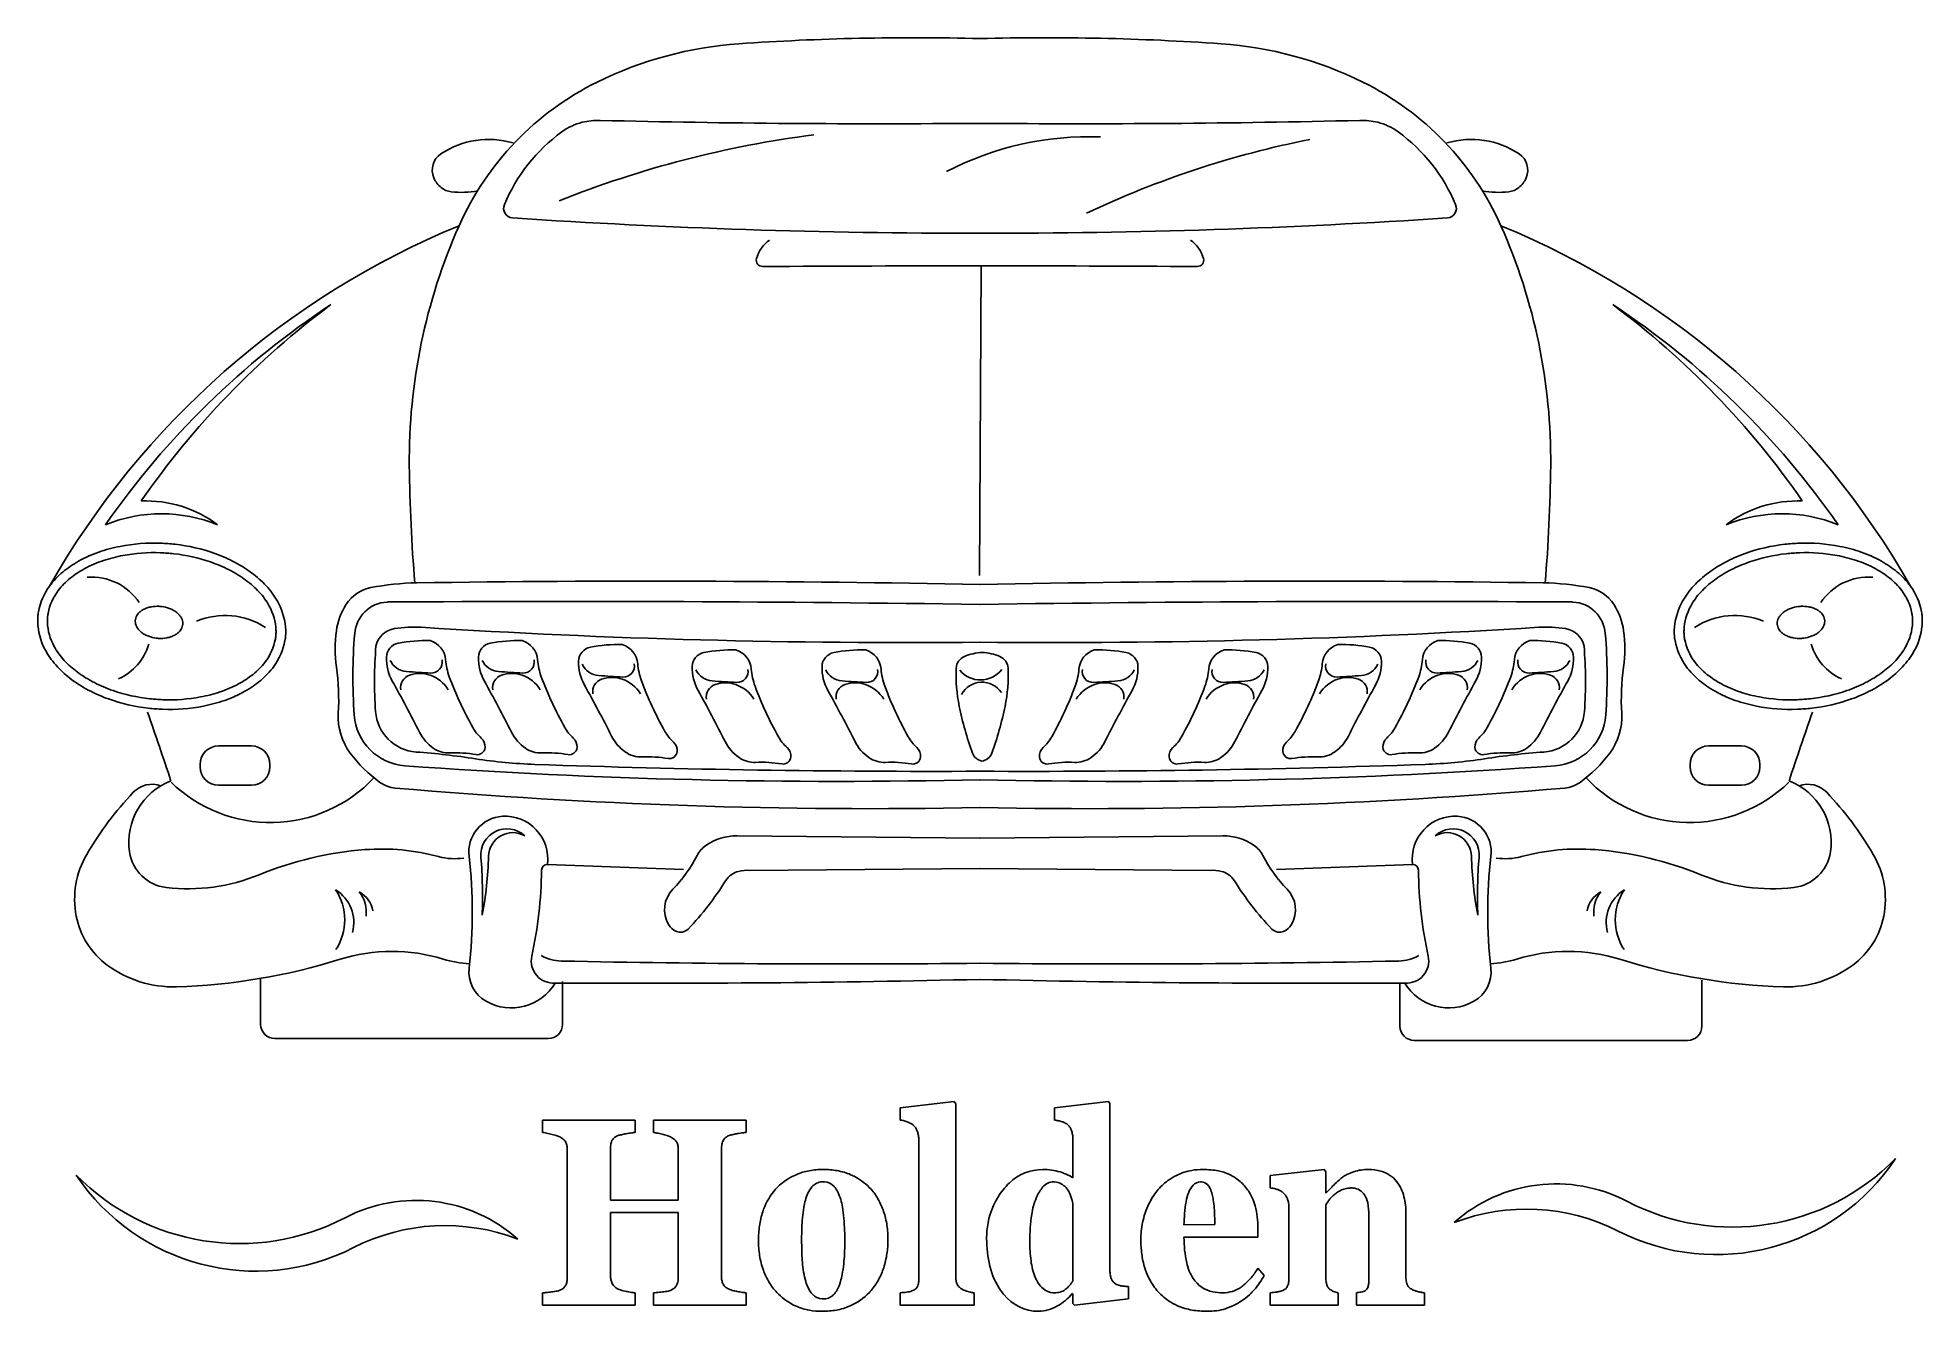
# Model space of a CAD drawing. Header units: metres. Extents: x -32 to 365, y -13 to 256.
import ezdxf

# ---------------------------------------------------------------- set-up
doc = ezdxf.new("R2010")
doc.units = ezdxf.units.M

msp = doc.modelspace()

# ---------------------------------------------------------------- linework, layer by layer
at = {"layer": 'Part1_Lay1', "color": 1}
for p, q in [((167.053551, 207.70941), (166.722038, 142.427474)), ((6.312243, 106.51664), (13.23632, 106.51664)), ((327.352777, 106.516589), (320.4287, 106.516589)), ((2.412243, 102.61664), (2.412243, 102.128836)), ((17.13632, 102.128836), (17.13632, 102.61664)), ((316.5287, 102.128785), (316.5287, 102.616589)), ((331.252777, 102.616589), (331.252777, 102.128785)), ((6.312243, 98.228836), (13.23632, 98.228836)), ((327.352777, 98.228785), (320.4287, 98.228785)), ((166.8325, 87.044304), (115.63026, 87.553779)), ((166.83252, 87.044252), (218.03476, 87.553727)), ((75.634368, 81.546484), (104.332612, 80.46959)), ((118.284825, 80.269902), (166.8325, 80.676223)), ((215.380195, 80.269851), (166.83252, 80.676171)), ((258.030652, 81.546433), (229.332408, 80.469538)), ((15.18525, 57.548751), (15.18525, 47.820761)), ((78.825203, 56.880269), (78.825203, 47.820761)), ((255.373547, 56.484935), (255.373547, 47.425427)), ((319.0135, 57.153418), (319.0135, 47.425427)), ((18.18525, 44.820761), (75.825203, 44.820761)), ((316.0135, 44.425427), (258.373547, 44.425427)), ((150.032062, 30.227626), (161.386749, 31.527626)), ((150.032062, 27.627626), (150.032062, 30.227626)), ((161.386749, 31.527626), (161.732062, 31.080751)), ((161.732062, 31.080751), (161.732062, -5.441124)), ((182.532062, 30.227626), (193.907062, 31.527626)), ((182.532062, 27.627626), (182.532062, 30.227626)), ((193.907062, 31.527626), (194.232062, 31.101063)), ((194.232062, 31.101063), (194.232062, -4.059874)), ((74.632062, 25.027626), (74.632062, 27.627626)), ((74.632062, 27.627626), (94.132062, 27.627626)), ((94.132062, 27.627626), (94.132062, 25.027626)), ((98.032062, 25.027626), (98.032062, 27.627626)), ((98.032062, 27.627626), (117.532062, 27.627626)), ((117.532062, 27.627626), (117.532062, 25.027626)), ((79.832062, -5.502062), (79.832062, 21.371376)), ((88.932062, 21.737001), (88.932062, 10.727626)), ((103.232062, 10.727626), (103.232062, 21.472938)), ((112.332062, 21.635438), (112.332062, -5.258312)), ((153.932062, -5.887999), (153.932062, 23.422938)), ((186.432062, 15.460438), (186.432062, 23.544813)), ((228.032062, 15.927626), (239.366437, 17.227626)), ((228.032062, 13.327626), (228.032062, 15.927626)), ((239.366437, 17.227626), (239.732062, 16.760438)), ((239.732062, 16.760438), (239.732062, 12.312001)), ((239.732062, 12.312001), (239.833624, 12.312001)), ((88.932062, 10.727626), (103.232062, 10.727626)), ((103.232062, 8.127626), (88.932062, 8.127626)), ((88.932062, 8.127626), (88.932062, -5.136437)), ((103.232062, -5.441124), (103.232062, 8.127626)), ((186.432062, -6.273937), (186.432062, 10.077626)), ((231.932062, -5.867687), (231.932062, 9.590126)), ((239.732062, 9.793251), (239.732062, -5.380187)), ((209.832062, 5.527626), (216.332062, 5.649501)), ((225.432062, 4.816688), (225.432062, 2.927626)), ((248.832062, -5.684874), (248.832062, 7.538563)), ((256.632062, 7.944813), (256.632062, -5.522374)), ((225.432062, 2.927626), (209.832062, 2.927626)), ((225.432062, -3.572374), (226.732062, -5.116124)), ((198.132062, -7.472374), (198.132062, -10.072374)), ((74.632062, -11.372374), (74.632062, -8.772374)), ((94.132062, -11.372374), (74.632062, -11.372374)), ((94.132062, -8.772374), (94.132062, -11.372374)), ((98.032062, -11.372374), (98.032062, -8.772374)), ((117.532062, -11.372374), (98.032062, -11.372374)), ((117.532062, -8.772374), (117.532062, -11.372374)), ((150.032062, -11.372374), (150.032062, -8.772374)), ((165.632062, -11.372374), (150.032062, -11.372374)), ((165.632062, -8.772374), (165.632062, -11.372374)), ((186.432062, -8.955187), (186.269562, -8.914562)), ((186.432062, -11.047374), (186.432062, -8.955187)), ((186.777374, -11.372374), (186.432062, -11.047374)), ((198.132062, -10.072374), (186.777374, -11.372374)), ((228.032062, -11.372374), (228.032062, -8.772374)), ((242.332062, -11.372374), (228.032062, -11.372374)), ((242.332062, -8.772374), (242.332062, -11.372374)), ((246.232062, -11.372374), (246.232062, -8.772374)), ((260.532062, -11.372374), (246.232062, -11.372374)), ((260.532062, -8.772374), (260.532062, -11.372374))]:
    msp.add_line(p, q, dxfattribs=at)
for centre, radius, start, end in [((121.552512, 174.637242), 80.081569, 93.983881, 116.234983), ((152.911103, -275.631822), 531.441283, 88.498934, 93.983881), ((180.753917, -275.631874), 531.441283, 86.016119, 91.501066), ((212.112508, 174.63719), 80.081569, 63.765017, 86.016119), ((113.467396, 191.043072), 61.791671, 116.234983, 156.020431), ((220.197624, 191.04302), 61.791671, 23.979569, 63.765017), ((100.213411, 206.483307), 36.501672, 126.090532, 157.222631), ((160.30722, 14.74381), 222.426577, 97.3612, 111.689633), ((85.92492, 226.084523), 12.245361, 103.87016, 126.090532), ((86.271418, 224.681255), 13.690775, 87.841867, 103.87016), ((145.586462, 2712.883812), 2475.219991, 268.638796, 270.491804), ((189.82315, 169.717704), 65.210179, 87.87388, 117.456246), ((188.078558, 2712.883761), 2475.219991, 269.508196, 271.361204), ((247.393602, 224.681203), 13.690775, 76.12984, 92.158133), ((247.740101, 226.084471), 12.245361, 53.909468, 76.12984), ((233.451609, 206.483255), 36.501672, 22.777369, 53.909468), ((55.494737, 227.882462), 4.132618, 123.906779, 203.396879), ((63.225816, 216.380343), 17.991491, 73.279255, 123.906779), ((275.71274, 36.028868), 202.187881, 101.212417, 115.313362), ((270.439204, 216.380291), 17.991491, 56.093221, 106.720745), ((278.170283, 227.882411), 4.132618, -23.396879, 56.093221), ((56.523264, 228.327479), 5.253291, 203.396879, 231.55548), ((55.869154, 227.503514), 4.201256, 231.55548, 262.942567), ((57.527634, 240.899724), 17.699737, 262.942567, 281.197495), ((276.137386, 240.899672), 17.699737, 258.802505, 277.057433), ((277.795866, 227.503462), 4.201256, 277.057433, 308.44452), ((277.141756, 228.327427), 5.253291, 308.44452, 336.603121), ((68.416717, 219.83463), 2.015624, 157.222631, 266.16), ((265.248303, 219.834578), 2.015624, 273.84, 382.777369), ((124.159486, 52.806213), 176.613446, 112.346814, 150.332704), ((168.081825, 166.759157), 121.5616, 156.024163, 180.581558), ((164.514586, 1651.496035), 1436.898887, 266.159854, 270.092426), ((169.150434, 1651.495983), 1436.898887, 269.907574, 273.840146), ((209.505534, 52.806161), 176.613446, 29.667296, 67.653186), ((165.583195, 166.759106), 121.5616, -0.581558, 23.975837), ((126.452091, 207.430193), 6.972034, 125.208049, 164.807911), ((207.212929, 207.430142), 6.972034, 15.192089, 54.791951), ((121.00592, 208.909078), 1.328642, 164.807911, 270.329274), ((165.919138, -7606.202345), 7813.911837, 89.991682, 90.329274), ((167.745882, -7606.202397), 7813.911838, 89.670726, 90.005077), ((212.6591, 208.909026), 1.328642, -90.329274, 15.192089), ((126.752687, 52.980426), 175.621406, 123.432888, 145.226174), ((135.69518, 57.493797), 177.061572, 126.654161, 145.355347), ((194.52352, 57.493797), 177.061572, 34.644653, 53.345839), ((203.466013, 52.980426), 175.621406, 34.773826, 56.567112), ((380.871276, 168.919066), 334.362012, 180.581558, 184.809519), ((-47.206256, 168.919014), 334.362012, 355.190481, 359.418442), ((-5.72135, 124.145562), 31.301029, 67.806849, 112.113649), ((-9.01132, 132.994376), 25.174629, 53.105824, 92.187516), ((335.94005, 124.145562), 31.301029, 67.886351, 112.193151), ((339.23002, 132.994376), 25.174629, 87.812484, 126.894176), ((-10.380885, 122.649965), 26.160139, 109.148894, 119.381142), ((-8.020458, 115.852226), 33.356032, 101.128159, 109.148894), ((-7.370914, 112.550063), 36.721472, 87.677193, 101.128159), ((-7.362337, 112.141059), 35.115565, 87.679919, 100.634515), ((-7.660957, 104.770497), 42.492173, 85.79092, 87.679919), ((-7.661119, 105.395616), 43.881802, 85.691074, 87.677193), ((-7.660957, 104.770497), 42.492173, 83.901921, 85.79092), ((-7.661119, 105.395616), 43.881802, 83.704955, 85.691074), ((-6.877334, 112.105366), 35.115565, 70.947325, 83.901921), ((-6.876001, 112.512773), 36.721472, 70.253989, 83.704955), ((-5.738983, 115.680323), 33.356032, 62.233254, 70.253989), ((339.404003, 115.680271), 33.356032, 109.746011, 117.766746), ((340.541021, 112.512721), 36.721472, 96.295045, 109.746011), ((340.542354, 112.105314), 35.115565, 96.098079, 109.052675), ((341.326139, 105.395564), 43.881802, 94.308926, 96.295045), ((341.325978, 104.770445), 42.492173, 94.20908, 96.098079), ((341.326139, 105.395564), 43.881802, 92.322807, 94.308926), ((341.325978, 104.770445), 42.492173, 92.320081, 94.20908), ((341.035935, 112.550012), 36.721472, 78.871841, 92.322807), ((341.027357, 112.141007), 35.115565, 79.365485, 92.320081), ((341.685478, 115.852174), 33.356032, 70.851106, 78.871841), ((344.045905, 122.649913), 26.160139, 60.618858, 70.851106), ((-16.12616, 130.59297), 16.320464, 129.643006, 143.837549), ((-12.153341, 125.79799), 22.547431, 119.381142, 129.643006), ((-12.013173, 125.606204), 20.784646, 118.403183, 128.46062), ((-10.294133, 122.427329), 24.398555, 108.358305, 118.403183), ((-7.990076, 115.484209), 31.71399, 100.634515, 108.358305), ((-5.766934, 115.320597), 31.71399, 63.223535, 70.947325), ((-2.471251, 121.851606), 24.398555, 53.178657, 63.223535), ((-2.386609, 122.047619), 26.160139, 52.001006, 62.233254), ((336.051629, 122.047567), 26.160139, 117.766746, 127.998994), ((336.136271, 121.851555), 24.398555, 116.776465, 126.821343), ((339.431954, 115.320546), 31.71399, 109.052675, 116.776465), ((341.655096, 115.484157), 31.71399, 71.641695, 79.365485), ((343.959154, 122.427278), 24.398555, 61.596817, 71.641695), ((345.678193, 125.606152), 20.784646, 51.53938, 61.596817), ((345.818362, 125.797939), 22.547431, 50.356994, 60.618858), ((349.79118, 130.592918), 16.320464, 36.162451, 50.356994), ((-18.50674, 132.332897), 13.371818, 143.837549, 169.539673), ((-18.2518, 132.283443), 11.583298, 142.872611, 169.232217), ((-15.90699, 130.508315), 14.524253, 128.46062, 142.872611), ((-20.438538, 130.03042), 12.063535, 33.68988, 94.497105), ((-0.305356, 124.74457), 20.784646, 43.12122, 53.178657), ((-0.162453, 124.894512), 22.547431, 41.739141, 52.001006), ((4.484007, 129.040055), 16.320464, 27.544599, 41.739141), ((39.933336, 132.033019), 7.993419, 101.108658, 146.983216), ((48.882073, 86.457379), 54.439289, 90.839, 101.108658), ((97.405385, -3227.097685), 3368.349662, 88.818958, 90.838979), ((236.259636, -3227.097736), 3368.349662, 89.161021, 91.181042), ((284.782947, 86.457327), 54.439289, 78.891342, 89.161), ((293.731684, 132.032967), 7.993419, 33.016784, 78.891342), ((329.181014, 129.040003), 16.320464, 138.260859, 152.455401), ((333.827474, 124.894461), 22.547431, 127.998994, 138.260859), ((333.970376, 124.744519), 20.784646, 126.821343, 136.87878), ((354.103558, 130.030368), 12.063535, 85.502895, 146.31012), ((349.57201, 130.508264), 14.524253, 37.127389, 51.53938), ((351.91682, 132.283392), 11.583298, 10.767783, 37.127389), ((352.171761, 132.332845), 13.371818, 10.460327, 36.162451), ((-7.479873, 131.461178), 4.323886, 119.038282, 129.337115), ((-7.149203, 130.865575), 5.005123, 108.771822, 119.038282), ((-6.713854, 129.58468), 6.357979, 100.693987, 108.771822), ((-6.596319, 128.962279), 6.991382, 87.147317, 100.693987), ((-6.663139, 127.621317), 8.334006, 85.142116, 87.147317), ((-6.663139, 127.621317), 8.334006, 83.136916, 85.142116), ((-6.502699, 128.954323), 6.991382, 69.590246, 83.136916), ((-6.281811, 129.547961), 6.357979, 61.51241, 69.590246), ((-5.636542, 130.737014), 5.005123, 51.24595, 61.51241), ((4.264162, 129.023825), 14.524253, 28.709229, 43.12122), ((6.843581, 130.436555), 11.583298, 2.349623, 28.709229), ((7.098427, 130.403624), 13.371818, 1.842475, 27.544599), ((44.81252, 128.862407), 13.812286, 146.983216, 171.904693), ((42.230016, 129.611945), 7.245607, 93.196025, 175.261158), ((42.043491, 132.952349), 3.9, 90.359088, 93.196024), ((80.061375, -5933.060755), 6070.032239, 89.180929, 90.359089), ((253.603645, -5933.060807), 6070.032239, 89.640911, 90.819071), ((291.621529, 132.952297), 3.9, 86.803976, 89.640912), ((291.435004, 129.611894), 7.245607, 4.738842, 86.803975), ((288.8525, 128.862356), 13.812286, 8.095307, 33.016784), ((326.566593, 130.403572), 13.371818, 152.455401, 178.157525), ((326.821439, 130.436504), 11.583298, 151.290771, 177.650377), ((329.400858, 129.023773), 14.524253, 136.87878, 151.290771), ((339.301562, 130.736962), 5.005123, 118.48759, 128.75405), ((339.946831, 129.547909), 6.357979, 110.409754, 118.48759), ((340.167719, 128.954271), 6.991382, 96.863084, 110.409754), ((340.328159, 127.621265), 8.334006, 94.857884, 96.863084), ((340.328159, 127.621265), 8.334006, 92.852683, 94.857884), ((340.261339, 128.962227), 6.991382, 79.306013, 92.852683), ((340.378874, 129.584628), 6.357979, 71.228178, 79.306013), ((340.814223, 130.865523), 5.005123, 60.961718, 71.228178), ((341.144893, 131.461126), 4.323886, 50.662885, 60.961718), ((-21.949818, 132.968568), 9.870553, 175.691074, 181.842475), ((-18.450363, 133.08114), 13.371818, 181.842475, 207.544599), ((-21.949818, 132.968568), 9.870553, 169.539673, 175.691074), ((-21.549484, 132.910589), 8.226509, 175.79092, 182.349623), ((-18.195518, 133.048207), 11.583298, 182.349623, 208.709229), ((-21.549484, 132.910589), 8.226509, 169.232217, 175.79092), ((-9.324207, 132.825906), 1.928714, 175.142116, 181.219588), ((-8.658823, 132.840072), 2.594249, 181.219588, 206.796111), ((-9.324207, 132.825906), 1.928714, 169.064644, 175.142116), ((-8.670757, 132.699654), 2.594249, 143.488121, 169.064644), ((-8.162206, 133.090888), 3.150608, 206.796111, 220.947118), ((-8.223592, 132.368624), 3.150608, 129.337115, 143.488121), ((-5.210101, 131.268269), 4.323886, 40.947118, 51.24595), ((-4.323908, 132.037192), 3.150608, 26.796111, 40.947118), ((-3.815357, 132.428426), 2.594249, 323.488121, 349.064644), ((-3.827291, 132.288008), 2.594249, 1.219588, 26.796111), ((-3.161907, 132.302174), 1.928714, 349.064644, 355.142116), ((-3.161907, 132.302174), 1.928714, 355.142116, 361.219588), ((7.707672, 118.338709), 15.664568, 57.123893, 112.77565), ((44.127757, 126.576493), 4.734744, 99.140093, 168.396433), ((47.43473, 106.022476), 25.553095, 86.371, 99.140093), ((150.992313, 1738.745444), 1610.450468, 266.370794, 270.563563), ((182.672707, 1738.745392), 1610.450468, 269.436437, 273.629206), ((286.23029, 106.022424), 25.553095, 80.859907, 93.629), ((289.537263, 126.576442), 4.734744, 11.603567, 80.859907), ((325.957348, 118.338657), 15.664568, 67.22435, 122.876107), ((336.826927, 132.302122), 1.928714, 178.780412, 184.857884), ((337.492311, 132.287956), 2.594249, 153.203889, 178.780412), ((336.826927, 132.302122), 1.928714, 184.857884, 190.935356), ((337.480377, 132.428374), 2.594249, 190.935356, 216.511879), ((337.988928, 132.03714), 3.150608, 139.052882, 153.203889), ((338.875121, 131.268218), 4.323886, 128.75405, 139.052882), ((341.888612, 132.368573), 3.150608, 36.511879, 50.662885), ((341.827226, 133.090836), 3.150608, 319.052882, 333.203889), ((342.335777, 132.699602), 2.594249, 10.935356, 36.511879), ((342.323843, 132.84002), 2.594249, 333.203889, 358.780412), ((342.989227, 132.825854), 1.928714, 4.857884, 10.935356), ((342.989227, 132.825854), 1.928714, -1.219588, 4.857884), ((351.860538, 133.048156), 11.583298, 331.290771, 357.650377), ((355.214504, 132.910538), 8.226509, 4.20908, 10.767783), ((355.214504, 132.910538), 8.226509, -2.349623, 4.20908), ((352.115383, 133.081088), 13.371818, 332.455401, 358.157525), ((355.614838, 132.968516), 9.870553, 4.308926, 10.460327), ((355.614838, 132.968516), 9.870553, -1.842475, 4.308926), ((-15.616098, 134.460938), 14.524253, 208.709229, 223.12122), ((-19.710871, 131.399346), 11.834124, 294.767785, 343.161525), ((-7.276013, 133.85981), 4.323886, 220.947118, 231.24595), ((-6.849573, 134.391066), 5.005123, 231.24595, 241.51241), ((-6.204304, 135.580118), 6.357979, 241.51241, 249.590246), ((-5.983417, 136.173757), 6.991382, 249.590246, 263.136916), ((-5.822976, 137.506763), 8.334006, 263.136916, 265.142116), ((-5.822976, 137.506763), 8.334006, 265.142116, 267.147317), ((-5.889796, 136.165801), 6.991382, 267.147317, 280.693987), ((-5.77226, 135.5434), 6.357979, 280.693987, 288.771822), ((-5.336911, 134.262505), 5.005123, 288.771822, 299.038282), ((-5.006242, 133.666902), 4.323886, 299.038282, 309.337115), ((-4.262523, 132.759455), 3.150608, 309.337115, 323.488121), ((6.899864, 131.201319), 11.583298, 322.872611, 349.232217), ((7.154805, 131.151866), 13.371818, 323.837549, 349.539673), ((10.197548, 130.574175), 8.226509, 349.232217, 355.79092), ((10.197548, 130.574175), 8.226509, 355.79092, 362.349623), ((10.597882, 130.516195), 9.870553, 349.539673, 355.691074), ((10.597882, 130.516195), 9.870553, 355.691074, 361.842475), ((58.113702, 126.97048), 27.247346, 171.904693, 188.095307), ((146.394393, 120.976979), 111.76728, 175.261158, 184.076413), ((128.59795, 120.14199), 89.413824, 175.261158, 184.076413), ((44.764654, 125.155207), 3.061002, 101.101807, 178.425473), ((50.071434, 98.110838), 30.621114, 88.425475, 101.101807), ((49.604192, 124.333309), 4.578098, 4.316087, 73.390665), ((64.163254, 125.155207), 3.061002, 101.101807, 178.425473), ((69.470034, 98.110838), 30.621114, 88.425475, 101.101807), ((69.002792, 124.333309), 4.578098, 4.316087, 73.390665), ((85.274425, 124.318996), 3.061002, 101.101807, 178.425473), ((90.581206, 97.274627), 30.621114, 88.425475, 101.101807), ((90.113963, 123.497098), 4.578098, 4.316087, 73.390665), ((243.551057, 123.497046), 4.578098, 106.609335, 175.683913), ((243.083815, 97.274575), 30.621114, 78.898193, 91.574525), ((248.390595, 124.318944), 3.061002, 1.574527, 78.898193), ((264.662228, 124.333257), 4.578098, 106.609335, 175.683913), ((264.194986, 98.110787), 30.621114, 78.898193, 91.574525), ((269.501766, 125.155155), 3.061002, 1.574527, 78.898193), ((284.060828, 124.333257), 4.578098, 106.609335, 175.683913), ((283.593586, 98.110787), 30.621114, 78.898193, 91.574525), ((288.900366, 125.155155), 3.061002, 1.574527, 78.898193), ((205.06707, 120.141938), 89.413824, 355.923587, 364.738842), ((187.270627, 120.976927), 111.76728, 355.923587, 364.738842), ((275.551318, 126.970428), 27.247346, -8.095307, 8.095307), ((323.067138, 130.516143), 9.870553, 178.157525, 184.308926), ((323.067138, 130.516143), 9.870553, 184.308926, 190.460327), ((326.510216, 131.151814), 13.371818, 190.460327, 216.162451), ((323.467472, 130.574123), 8.226509, 177.650377, 184.20908), ((323.467472, 130.574123), 8.226509, 184.20908, 190.767783), ((326.765156, 131.201268), 11.583298, 190.767783, 217.127389), ((337.927544, 132.759403), 3.150608, 216.511879, 230.662885), ((338.671262, 133.66685), 4.323886, 230.662885, 240.961718), ((339.001931, 134.262453), 5.005123, 240.961718, 251.228178), ((339.43728, 135.543348), 6.357979, 251.228178, 259.306013), ((339.554816, 136.165749), 6.991382, 259.306013, 272.852683), ((339.487996, 137.506711), 8.334006, 272.852683, 274.857884), ((339.487996, 137.506711), 8.334006, 274.857884, 276.863084), ((339.648437, 136.173705), 6.991382, 276.863084, 290.409754), ((353.375891, 131.399294), 11.834124, 196.838475, 245.232215), ((339.869324, 135.580067), 6.357979, 290.409754, 298.48759), ((340.514593, 134.391014), 5.005123, 298.48759, 308.75405), ((340.941033, 133.859759), 4.323886, 308.75405, 319.052882), ((349.281118, 134.460886), 14.524253, 316.87878, 331.290771), ((-15.835942, 134.444709), 16.320464, 207.544599, 221.739141), ((-11.189482, 138.590252), 22.547431, 221.739141, 232.001006), ((-11.04658, 138.740194), 20.784646, 223.12122, 233.178657), ((4.555054, 132.976447), 14.524253, 308.46062, 322.872611), ((4.774224, 132.891793), 16.320464, 309.643006, 323.837549), ((51.551234, 124.96866), 9.850145, 178.425473, 209.047065), ((46.207222, 126.271256), 4.099809, 204.775137, 266.099817), ((51.173204, 124.172309), 2.300478, -92.932993, 11.468776), ((67.309273, 125.66956), 13.177337, 184.316087, 200.362089), ((70.949834, 124.96866), 9.850145, 178.425473, 209.047065), ((65.605822, 126.271256), 4.099809, 204.775137, 266.099817), ((70.571804, 124.172309), 2.300478, -92.932993, 11.468776), ((86.707873, 125.66956), 13.177337, 184.316087, 200.362089), ((92.061005, 124.132449), 9.850145, 178.425473, 209.047065), ((86.716994, 125.435045), 4.099809, 204.775137, 266.099817), ((91.682976, 123.336098), 2.300478, -92.932993, 11.468776), ((107.819045, 124.833349), 13.177337, 184.316087, 200.362089), ((116.006024, 122.99224), 9.850145, 178.425473, 209.047065), ((109.219444, 123.178787), 3.061002, 101.101807, 178.425473), ((114.526224, 96.134418), 30.621114, 88.425475, 101.101807), ((114.058982, 122.356889), 4.578098, 4.316087, 73.390665), ((143.371024, 122.99224), 9.850145, 178.425473, 209.047065), ((136.584444, 123.178787), 3.061002, 101.101807, 178.425473), ((141.891224, 96.134418), 30.621114, 88.425475, 101.101807), ((141.423982, 122.356889), 4.578098, 4.316087, 73.390665), ((164.616996, 122.781417), 2.804302, 112.781899, 177.569122), ((167.863999, 115.050267), 11.189628, 92.968104, 112.781899), ((166.704501, 115.050267), 11.189628, 67.218101, 87.031896), ((169.951504, 122.781417), 2.804302, 2.430878, 67.218101), ((192.241038, 122.356837), 4.578098, 106.609335, 175.683913), ((191.773796, 96.134367), 30.621114, 78.898193, 91.574525), ((197.080576, 123.178735), 3.061002, 1.574527, 78.898193), ((190.293997, 122.992188), 9.850145, -29.047065, 1.574527), ((219.606038, 122.356837), 4.578098, 106.609335, 175.683913), ((219.138796, 96.134367), 30.621114, 78.898193, 91.574525), ((224.445576, 123.178735), 3.061002, 1.574527, 78.898193), ((217.658997, 122.992188), 9.850145, -29.047065, 1.574527), ((225.845975, 124.833297), 13.177337, 339.637911, 355.683913), ((241.982045, 123.336046), 2.300478, 168.531224, 272.932993), ((246.948027, 125.434993), 4.099809, 273.900183, 335.224863), ((241.604015, 124.132397), 9.850145, -29.047065, 1.574527), ((246.957147, 125.669508), 13.177337, 339.637911, 355.683913), ((263.093216, 124.172258), 2.300478, 168.531224, 272.932993), ((268.059198, 126.271205), 4.099809, 273.900183, 335.224863), ((262.715186, 124.968608), 9.850145, -29.047065, 1.574527), ((266.355747, 125.669508), 13.177337, 339.637911, 355.683913), ((282.491816, 124.172258), 2.300478, 168.531224, 272.932993), ((287.457798, 126.271205), 4.099809, 273.900183, 335.224863), ((282.113786, 124.968608), 9.850145, -29.047065, 1.574527), ((328.890796, 132.891741), 16.320464, 216.162451, 230.356994), ((329.109966, 132.976396), 14.524253, 217.127389, 231.53938), ((344.7116, 138.740142), 20.784646, 306.821343, 316.87878), ((344.854503, 138.5902), 22.547431, 307.998994, 318.260859), ((349.500963, 134.444657), 16.320464, 318.260859, 332.455401), ((-8.965327, 141.437144), 26.160139, 232.001006, 242.233254), ((-8.880685, 141.633156), 24.398555, 233.178657, 243.223535), ((-5.585003, 148.164165), 31.71399, 243.223535, 250.947325), ((-1.057802, 141.057433), 24.398555, 288.358305, 298.403183), ((0.661237, 137.878559), 20.784646, 298.403183, 308.46062), ((0.801406, 137.686774), 22.547431, 299.381142, 309.643006), ((-18.091093, 116.131299), 49.724458, -3.187244, 8.095307), ((-243.438333, -38.863643), 327.581135, 26.911886, 29.047065), ((47.457085, 118.784317), 2.786431, 109.203622, 188.868863), ((66.624525, 425.748926), 304.272661, 266.099817, 267.067007), ((48.721053, 115.155434), 6.629139, 70.792, 109.203622), ((48.482126, 114.468425), 7.356803, 31.887904, 70.792483), ((125.358697, 147.214236), 75.095901, 200.362089, 209.341085), ((-224.039733, -38.863643), 327.581135, 26.911886, 29.047065), ((66.855685, 118.784317), 2.786431, 109.203622, 188.868863), ((86.023125, 425.748926), 304.272661, 266.099817, 267.067007), ((68.119653, 115.155434), 6.629139, 70.792, 109.203622), ((67.880726, 114.468425), 7.356803, 31.887904, 70.792483), ((144.757297, 147.214236), 75.095901, 200.362089, 209.341085), ((-202.928562, -39.699854), 327.581135, 26.911886, 29.047065), ((87.966856, 117.948106), 2.786431, 109.203622, 188.868863), ((107.134296, 424.912715), 304.272661, 266.099817, 267.067007), ((89.230824, 114.319222), 6.629139, 70.792, 109.203622), ((88.991897, 113.632214), 7.356803, 31.887904, 70.792483), ((165.868468, 146.378024), 75.095901, 200.362089, 209.341085), ((110.662012, 124.294836), 4.099809, 204.775137, 266.099817), ((111.911875, 116.807897), 2.786431, 109.203622, 188.868863), ((131.079314, 423.772506), 304.272661, 266.099817, 267.067007), ((113.175843, 113.179014), 6.629139, 70.792, 109.203622), ((112.936916, 112.492005), 7.356803, 31.887904, 70.792483), ((115.627994, 122.195889), 2.300478, -92.932993, 11.468776), ((131.764063, 123.69314), 13.177337, 184.316087, 200.362089), ((138.027012, 124.294836), 4.099809, 204.775137, 266.099817), ((139.276875, 116.807897), 2.786431, 109.203622, 188.868863), ((158.444314, 423.772506), 304.272661, 266.099817, 267.067007), ((140.540843, 113.179014), 6.629139, 70.792, 109.203622), ((140.301916, 112.492005), 7.356803, 31.887904, 70.792483), ((142.992994, 122.195889), 2.300478, -92.932993, 11.468776), ((159.129063, 123.69314), 13.177337, 184.316087, 200.362089), ((194.86762, 121.497209), 33.082173, 177.569122, 191.57872), ((166.934399, 126.129363), 5.7071, -139.97661, -38.097662), ((167.247703, 115.013175), 4.925926, 33.776653, 151.290465), ((139.70088, 121.497209), 33.082173, -11.57872, 2.430878), ((174.535957, 123.693088), 13.177337, 339.637911, 355.683913), ((193.363104, 112.491954), 7.356803, 109.207517, 148.112096), ((190.672026, 122.195838), 2.300478, 168.531224, 272.932993), ((175.220706, 423.772454), 304.272661, 272.932993, 273.900183), ((193.124177, 113.178962), 6.629139, 70.796378, 109.208), ((194.388145, 116.807845), 2.786431, -8.868863, 70.796378), ((195.638008, 124.294785), 4.099809, 273.900183, 335.224863), ((201.900957, 123.693088), 13.177337, 339.637911, 355.683913), ((220.728104, 112.491954), 7.356803, 109.207517, 148.112096), ((218.037026, 122.195838), 2.300478, 168.531224, 272.932993), ((202.585706, 423.772454), 304.272661, 272.932993, 273.900183), ((220.489177, 113.178962), 6.629139, 70.796378, 109.208), ((221.753145, 116.807845), 2.786431, -8.868863, 70.796378), ((223.003008, 124.294785), 4.099809, 273.900183, 335.224863), ((167.796552, 146.377973), 75.095901, 330.658915, 339.637911), ((244.673123, 113.632162), 7.356803, 109.207517, 148.112096), ((226.530724, 424.912663), 304.272661, 272.932993, 273.900183), ((244.434196, 114.319171), 6.629139, 70.796378, 109.208), ((536.593582, -39.699906), 327.581135, 150.952935, 153.088114), ((245.698164, 117.948054), 2.786431, -8.868863, 70.796378), ((188.907723, 147.214184), 75.095901, 330.658915, 339.637911), ((265.784294, 114.468373), 7.356803, 109.207517, 148.112096), ((247.641896, 425.748874), 304.272661, 272.932993, 273.900183), ((265.545367, 115.155382), 6.629139, 70.796378, 109.208), ((557.704754, -38.863695), 327.581135, 150.952935, 153.088114), ((266.809335, 118.784265), 2.786431, -8.868863, 70.796378), ((208.306323, 147.214184), 75.095901, 330.658915, 339.637911), ((285.182894, 114.468373), 7.356803, 109.207517, 148.112096), ((267.040496, 425.748874), 304.272661, 272.932993, 273.900183), ((284.943967, 115.155382), 6.629139, 70.796378, 109.208), ((577.103354, -38.863695), 327.581135, 150.952935, 153.088114), ((286.207935, 118.784265), 2.786431, -8.868863, 70.796378), ((351.756113, 116.131248), 49.724458, 171.904693, 183.187244), ((332.863615, 137.686722), 22.547431, 230.356994, 240.618858), ((333.003783, 137.878507), 20.784646, 231.53938, 241.596817), ((334.722823, 141.057381), 24.398555, 241.596817, 251.641695), ((339.250023, 148.164114), 31.71399, 289.052675, 296.776465), ((342.545705, 141.633105), 24.398555, 296.776465, 306.821343), ((342.630347, 141.437092), 26.160139, 297.766746, 307.998994), ((-5.612953, 147.80444), 33.356032, 242.233254, 250.253989), ((-4.475935, 150.97199), 36.721472, 250.253989, 263.704955), ((-4.474602, 151.379398), 35.115565, 250.947325, 263.901921), ((-3.69098, 158.714266), 42.492173, 263.901921, 265.79092), ((-3.69098, 158.714266), 42.492173, 265.79092, 267.679919), ((-3.989599, 151.343704), 35.115565, 267.679919, 280.634515), ((-3.361861, 148.000554), 31.71399, 280.634515, 288.358305), ((-3.331478, 147.632538), 33.356032, 281.128159, 289.148894), ((-0.971051, 140.834799), 26.160139, 289.148894, 299.381142), ((-178.983544, -40.840063), 327.581135, 26.911886, 29.047065), ((189.813486, 145.237816), 75.095901, 200.362089, 209.341085), ((-151.618544, -40.840063), 327.581135, 26.911886, 29.047065), ((217.178486, 145.237816), 75.095901, 200.362089, 209.341085), ((116.486534, 145.237764), 75.095901, 330.658915, 339.637911), ((485.283564, -40.840115), 327.581135, 150.952935, 153.088114), ((143.851534, 145.237764), 75.095901, 330.658915, 339.637911), ((512.648564, -40.840115), 327.581135, 150.952935, 153.088114), ((334.636071, 140.834747), 26.160139, 240.618858, 250.851106), ((336.996498, 147.632486), 33.356032, 250.851106, 258.871841), ((337.026881, 148.000502), 31.71399, 251.641695, 259.365485), ((337.654619, 151.343652), 35.115565, 259.365485, 272.320081), ((337.356, 158.714214), 42.492173, 272.320081, 274.20908), ((337.356, 158.714214), 42.492173, 274.20908, 276.098079), ((338.139622, 151.379346), 35.115565, 276.098079, 289.052675), ((338.140955, 150.971938), 36.721472, 276.295045, 289.746011), ((339.277973, 147.804388), 33.356032, 289.746011, 297.766746), ((-1527.881102, -412.640993), 1607.789899, 18.561901, 19.105604), ((-3.690817, 158.089147), 43.881802, 263.704955, 265.691074), ((-3.690817, 158.089147), 43.881802, 265.691074, 267.677193), ((-3.981021, 150.934701), 36.721472, 267.677193, 281.128159), ((44.383833, 112.652361), 12.847256, 176.812756, 216.585733), ((46.431319, 113.852899), 11.550671, 184.076413, 265.849632), ((48.627491, 114.442726), 9.240537, 184.076413, 265.849632), ((230.997171, 128.899557), 69.962238, 191.57872, 199.982787), ((103.571329, 128.899557), 69.962238, -19.982787, -11.57872), ((285.037529, 114.442674), 9.240537, 274.150368, 355.923587), ((287.233701, 113.852847), 11.550671, 274.150368, 355.923587), ((289.281187, 112.65231), 12.847256, -36.585733, 3.187244), ((337.646042, 150.934649), 36.721472, 258.871841, 272.322807), ((1861.546122, -412.641045), 1607.789899, 160.894396, 161.438099), ((337.355837, 158.089095), 43.881802, 272.322807, 274.308926), ((337.355837, 158.089095), 43.881802, 274.308926, 276.295045), ((56.881238, 113.575517), 9.211891, 206.911886, 234.916883), ((67.637868, 114.768371), 8.880886, 209.341085, 227.978534), ((60.07897, 106.379687), 2.411012, 354.522479, 407.978534), ((76.279838, 113.575517), 9.211891, 206.911886, 234.916883), ((87.036468, 114.768371), 8.880886, 209.341085, 227.978534), ((79.47757, 106.379687), 2.411012, 354.522479, 407.978534), ((97.391009, 112.739306), 9.211891, 206.911886, 234.916883), ((108.147639, 113.932159), 8.880886, 209.341085, 227.978534), ((100.588741, 105.543476), 2.411012, 354.522479, 407.978534), ((121.336027, 111.599097), 9.211891, 206.911886, 234.916883), ((132.092658, 112.791951), 8.880886, 209.341085, 227.978534), ((148.701027, 111.599097), 9.211891, 206.911886, 234.916883), ((159.457658, 112.791951), 8.880886, 209.341085, 227.978534), ((174.207363, 112.791899), 8.880886, 312.021466, 330.658915), ((184.963993, 111.599045), 9.211891, 305.083117, 333.088114), ((201.572363, 112.791899), 8.880886, 312.021466, 330.658915), ((212.328993, 111.599045), 9.211891, 305.083117, 333.088114), ((233.076279, 105.543424), 2.411012, 132.021466, 185.477521), ((225.517381, 113.932108), 8.880886, 312.021466, 330.658915), ((236.274011, 112.739254), 9.211891, 305.083117, 333.088114), ((254.18745, 106.379635), 2.411012, 132.021466, 185.477521), ((246.628552, 114.768319), 8.880886, 312.021466, 330.658915), ((257.385182, 113.575465), 9.211891, 305.083117, 333.088114), ((273.58605, 106.379635), 2.411012, 132.021466, 185.477521), ((266.027152, 114.768319), 8.880886, 312.021466, 330.658915), ((276.783782, 113.575465), 9.211891, 305.083117, 333.088114), ((6.312243, 102.61664), 3.9, 90, 180), ((13.23632, 102.61664), 3.9, 0, 90), ((57.063197, 122.06399), 28.637919, 216.585733, 234.261129), ((36.789765, -48.706084), 154.337387, 81.171411, 85.85), ((54.803535, 110.617392), 5.597012, 234.916883, 272.704706), ((56.270387, 79.567063), 25.487946, 80.288231, 92.704706), ((76.68693, 208.166081), 105.614711, 261.171411, 267.994544), ((60.846623, 106.306074), 1.639838, 260.288231, 354.522479), ((74.202135, 110.617392), 5.597012, 234.916883, 272.704706), ((75.668987, 79.567063), 25.487946, 80.288231, 92.704706), ((80.245223, 106.306074), 1.639838, 260.288231, 354.522479), ((95.313306, 109.781181), 5.597012, 234.916883, 272.704706), ((96.780158, 78.730852), 25.487946, 80.288231, 92.704706), ((101.356394, 105.469863), 1.639838, 260.288231, 354.522479), ((119.258324, 108.640972), 5.597012, 234.916883, 272.704706), ((125.301412, 104.329654), 1.639838, 260.288231, 354.522479), ((124.53376, 104.403267), 2.411012, 354.522479, 407.978534), ((146.623324, 108.640972), 5.597012, 234.916883, 272.704706), ((152.666412, 104.329654), 1.639838, 260.288231, 354.522479), ((151.89876, 104.403267), 2.411012, 354.522479, 407.978534), ((167.687427, 105.878232), 2.596778, 199.982787, 258.77369), ((166.934813, 105.858691), 2.539596, -84.417241, -19.982787), ((181.76626, 104.403215), 2.411012, 132.021466, 185.477521), ((180.998608, 104.329603), 1.639838, 185.477521, 279.711769), ((187.041696, 108.64092), 5.597012, 267.295294, 305.083117), ((209.13126, 104.403215), 2.411012, 132.021466, 185.477521), ((208.363608, 104.329603), 1.639838, 185.477521, 279.711769), ((214.406696, 108.64092), 5.597012, 267.295294, 305.083117), ((232.308626, 105.469811), 1.639838, 185.477521, 279.711769), ((236.884862, 78.7308), 25.487946, 87.295294, 99.711769), ((238.351714, 109.781129), 5.597012, 267.295294, 305.083117), ((253.419798, 106.306023), 1.639838, 185.477521, 279.711769), ((257.996033, 79.567011), 25.487946, 87.295294, 99.711769), ((259.462886, 110.61734), 5.597012, 267.295294, 305.083117), ((256.97809, 208.16603), 105.614711, 272.005456, 278.828589), ((272.818398, 106.306023), 1.639838, 185.477521, 279.711769), ((277.394633, 79.567011), 25.487946, 87.295294, 99.711769), ((296.875255, -48.706136), 154.337387, 94.15, 98.828589), ((278.861486, 110.61734), 5.597012, 267.295294, 305.083117), ((276.601823, 122.063939), 28.637919, 305.738871, 323.414267), ((320.4287, 102.616589), 3.9, 90, 180), ((327.352777, 102.616589), 3.9, 0, 90), ((17.235904, 120.362032), 30.005262, 225.739017, 316.697439), ((6.312243, 102.128836), 3.9, 180, 270), ((13.23632, 102.128836), 3.9, 270, 360), ((136.700293, 1357.834667), 1258.803302, 265.849632, 271.371631), ((156.783479, 2495.586342), 2394.436877, 267.994544, 270.240461), ((120.725176, 77.590643), 25.487946, 80.288231, 92.704706), ((148.090176, 77.590643), 25.487946, 80.288231, 92.704706), ((176.881542, 2495.58629), 2394.436877, 269.759539, 272.005456), ((196.964727, 1357.834615), 1258.803302, 268.628369, 274.150368), ((185.574844, 77.590592), 25.487946, 87.295294, 99.711769), ((212.939844, 77.590592), 25.487946, 87.295294, 99.711769), ((316.429116, 120.361981), 30.005262, 223.302561, 314.260983), ((320.4287, 102.128785), 3.9, 180, 270), ((327.352777, 102.128785), 3.9, -90, 0), ((40.383492, 47.439823), 71.680897, 136.554574, 149.650018), ((1.302415, 86.196025), 13.910574, 111.199885, 188.39364), ((-7.701378, 92.983694), 5.451003, 70.334622, 136.554574), ((44.132616, 104.094919), 6.5, 234.261129, 265.071142), ((144.272845, 1265.307497), 1172.022507, 265.071142, 271.102925), ((189.392175, 1265.307445), 1172.022507, 268.897075, 274.928858), ((289.532405, 104.094868), 6.5, 274.928858, 305.738871), ((332.362605, 86.195974), 13.910574, -8.39364, 68.800115), ((341.366398, 92.983643), 5.451003, 43.445426, 109.665378), ((293.281528, 47.439772), 71.680897, 30.349982, 43.445426), ((66.638431, 84.11618), 7.574162, 93.743273, 186.645586), ((66.730741, 82.713503), 8.979783, -7.467323, 93.743), ((266.934279, 82.713452), 8.979783, 86.257, 187.467323), ((267.026589, 84.116129), 7.574162, -6.645586, 86.256727), ((67.110602, 83.528491), 5.507317, 47.185237, 184.602057), ((68.331544, 83.137149), 5.098681, 60.354159, 178.553187), ((115.517202, 76.191446), 11.362895, 89.429912, 124.61114), ((218.147818, 76.191395), 11.362895, 55.38886, 90.570088), ((266.554418, 83.52844), 5.507317, -4.602057, 132.814763), ((265.333477, 83.137097), 5.098681, 1.446813, 119.645841), ((-5.353562, 74.21995), 18.680394, 149.650018, 191.098032), ((-3.701235, 85.457718), 8.852748, 188.39364, 263.291408), ((42.779548, 11.351964), 73.510994, 94.406183, 112.326577), ((40.664422, 38.801761), 45.979828, 74.815194, 94.406183), ((112.361241, 80.764371), 5.806662, 124.61114, 153.01701), ((221.30378, 80.764319), 5.806662, 26.98299, 55.38886), ((293.000598, 38.80171), 45.979828, 85.593817, 105.184806), ((290.885472, 11.351913), 73.510994, 67.673423, 85.593817), ((337.366255, 85.457666), 8.852748, 276.708592, 351.60636), ((339.018582, 74.219899), 18.680394, -11.098032, 30.349982), ((56.044095, 95.467747), 12.736169, 254.815194, 278.825146), ((-42.869458, 71.357384), 102.674487, -6.523956, 6.645586), ((-43.214813, 74.647933), 105.174938, -2.093154, 4.602057), ((-13.011577, 85.191634), 76.27038, 349.128487, 358.553187), ((-15.140989, 81.295259), 89.543718, 347.66467, 359.369183), ((75.64814, 80.295646), 1.250914, 90.630819, 179.369183), ((81.723051, 96.363853), 28.574183, 315.47182, 333.01701), ((116.980611, 75.748071), 4.448092, 104.090839, 148.225536), ((117.737704, 72.731918), 7.557814, 85.848643, 104.090839), ((215.927316, 72.731866), 7.557814, 75.909161, 94.151357), ((216.684409, 75.748019), 4.448092, 31.774464, 75.909161), ((251.941969, 96.363801), 28.574183, 206.98299, 224.52818), ((258.01688, 80.295594), 1.250914, 0.630817, 89.369181), ((348.806009, 81.295207), 89.543718, 180.630817, 192.33533), ((346.676597, 85.191582), 76.27038, 181.446813, 190.871513), ((376.879833, 74.647881), 105.174938, 175.397943, 182.093154), ((376.534478, 71.357333), 102.674487, 173.354414, 186.523956), ((277.620926, 95.467695), 12.736169, 261.174854, 285.184806), ((-0.128237, 115.833886), 39.438331, 263.291408, 292.326577), ((21.333837, 69.814983), 11.56347, 327.290608, 393.356795), ((26.724652, 69.285853), 8.10238, -14.926733, 58.215603), ((30.360415, 71.423394), 7.088161, 353.472527, 397.575694), ((33.270627, 70.800089), 5.638332, 9.773489, 61.301865), ((106.51315, 71.978712), 6.199141, 135.47182, 210.278148), ((61.026081, 110.406834), 61.370897, 316.186582, 328.225536), ((272.638939, 110.406782), 61.370897, 211.774464, 223.813418), ((227.151871, 71.97866), 6.199141, -30.278148, 44.52818), ((300.394393, 70.800037), 5.638332, 118.698135, 170.226511), ((303.304605, 71.423343), 7.088161, 142.424306, 186.527473), ((306.940368, 69.285801), 8.10238, 121.784397, 194.926733), ((312.331183, 69.814931), 11.56347, 146.643205, 212.709392), ((333.793257, 115.833835), 39.438331, 247.673423, 276.708592), ((-7.127999, 73.871883), 16.872142, 191.098032, 233.493921), ((104.15679, 70.602972), 3.470571, 210.278148, 247.349997), ((103.687047, 69.477257), 2.250779, 247.349997, 316.186582), ((229.977973, 69.477205), 2.250779, 223.813418, 292.650003), ((229.50823, 70.60292), 3.470571, 292.650003, 329.721852), ((340.793019, 73.871831), 16.872142, 306.506079, 348.901968), ((-3.267588, 79.087772), 23.361231, 233.493921, 271.711053), ((-6.404031, 184.102281), 128.422607, 271.711, 287.368985), ((42.863347, 26.591147), 36.613849, 72.818948, 107.368985), ((60.20684, 82.684583), 22.099611, 252.818948, 267.449438), ((66.215189, 58.882555), 7.121148, 173.476044, 240.549285), ((76.88557, 61.170772), 4.657569, 167.66467, 274.90475), ((78.750512, 70.13837), 8.973588, 240.51319, 268.786537), ((137.204237, 2829.719552), 2769.173787, 268.786537, 270.613037), ((196.460784, 2829.719501), 2769.173787, 269.386963, 271.213463), ((254.914508, 70.138319), 8.973588, 271.213463, 299.48681), ((256.779451, 61.170721), 4.657569, 265.09525, 372.33533), ((267.449831, 58.882503), 7.121148, -60.549285, 6.523956), ((273.45818, 82.684531), 22.099611, 272.550562, 287.181052), ((290.801674, 26.591096), 36.613849, 72.631015, 107.181052), ((340.069051, 184.102229), 128.422607, 252.631015, 268.289), ((336.932608, 79.087721), 23.361231, 268.288947, 306.506079), ((68.023296, 62.084797), 10.798594, 240.549285, 329.044241), ((96.37142, 3053.41881), 2996.949337, 269.63508, 271.347201), ((237.2936, 3053.418759), 2996.949337, 268.652799, 270.36492), ((265.641724, 62.084745), 10.798594, 210.955759, 299.450715), ((18.18525, 47.820761), 3, 180, 270), ((75.825203, 47.820761), 3, 270, 360), ((258.373547, 47.425427), 3, 180, 270), ((316.0135, 47.425427), 3, -90, 0), ((73.869759, 18.421004), 6.650456, 78.920455, 83.418055), ((68.52155, -8.890655), 34.480836, 76.89721, 78.920455), ((73.22668, 11.323979), 13.725843, 71.909746, 76.89721), ((75.674113, 18.816223), 5.843988, 64.093492, 71.909746), ((76.357741, 20.333672), 4.180627, 49.151045, 63.434949), ((90.745109, 22.656004), 1.63117, 125.900722, 156.705437), ((91.531017, 21.570342), 2.971436, 109.133643, 125.900722), ((93.088079, 16.222127), 8.539216, 102.596018, 107.241459), ((97.389575, -3.027945), 28.264026, 100.491477, 102.596018), ((96.783343, 0.245705), 24.934717, 97.860682, 100.491477), ((95.101054, 12.430723), 12.634116, 94.398705, 97.860682), ((96.943754, 16.04909), 9.044254, 78.492123, 83.088773), ((93.575976, -0.492429), 25.925123, 76.087505, 78.492123), ((96.134477, 9.836335), 15.284199, 71.921419, 76.087505), ((99.003937, 18.626584), 6.037454, 64.885165, 71.921419), ((99.699147, 20.115112), 4.394583, 51.238327, 64.855214), ((114.304341, 22.548101), 1.794702, 123.279656, 156.614779), ((114.943195, 21.574786), 2.958951, 109.885165, 123.279656), ((117.154011, 14.705528), 10.173875, 103.220277, 108.434949), ((118.316513, 9.757054), 15.257064, 99.743641, 103.220277), ((119.884961, 0.623148), 24.524656, 97.201791, 99.743641), ((118.66927, 10.243916), 14.827384, 94.398705, 97.201791), ((149.640755, 23.584124), 4.062392, 75.869577, 84.47246), ((148.619076, 19.525771), 8.247372, 69.519643, 75.869577), ((148.993916, 20.529374), 7.176053, 62.725131, 69.519643), ((151.141474, 24.694673), 2.48972, 49.635463, 62.725131), ((151.27718, 24.779305), 2.337851, 31.331175, 50.826342), ((149.838133, 23.903277), 4.02257, 20.03721, 31.331175), ((148.906178, 23.563388), 5.01457, 9.210533, 20.03721), ((148.040024, 23.422938), 5.892038, 360, 369.210533), ((181.269484, 17.527002), 10.179229, 78.228459, 82.874984), ((181.183074, 17.112352), 10.602787, 73.767649, 78.228459), ((183.196666, 24.028605), 3.399378, 63.24864, 73.767649), ((183.47642, 24.583594), 2.777867, 43.919076, 63.24864), ((183.819442, 24.852506), 2.34467, 27.302588, 45), ((182.128669, 23.979737), 4.247415, 17.560272, 27.302588), ((181.175102, 23.677975), 5.24759, 8.049227, 17.560272), ((180.233479, 23.544813), 6.198583, 360, 368.049227), ((77.948925, 22.173895), 1.747875, 26.200115, 49.151045), ((77.018218, 21.715928), 2.785154, 9.519808, 26.200115), ((74.96362, 21.371376), 4.868442, 360, 369.519808), ((93.121964, 21.737001), 4.189902, 171.213812, 180), ((92.74382, 21.795447), 3.807268, 156.705437, 171.213812), ((101.347882, 22.168536), 1.761168, 28.412661, 51.238327), ((100.668841, 21.801186), 2.533206, 10.449211, 28.412661), ((98.888973, 21.472938), 4.343088, 360, 370.449211), ((116.784178, 21.635438), 4.452117, 171.411268, 180), ((116.216658, 21.721154), 3.878159, 156.614779, 171.411268), ((14.133643, 41.250977), 45.447498, 213.681797, 297.004701), ((10.710938, 49.776637), 48.174284, 224.440226, 297.52113), ((133.182974, 4.162997), 13.020528, 113.198591, 122.578458), ((133.119972, 4.310003), 12.860591, 100.156633, 113.198591), ((133.761749, 0.727597), 16.500029, 90, 100.156633), ((133.761749, -0.476812), 17.704438, 80.387594, 90), ((134.686281, 4.982162), 12.167728, 66.382792, 80.387594), ((134.112819, 3.670633), 13.599149, 61.901849, 66.382792), ((180.074249, 7.065531), 10.162095, 90, 134.065684), ((180.074249, 3.906047), 13.321579, 82.070282, 90), ((180.339307, 5.808967), 11.400287, 72.801459, 82.070282), ((179.609656, 3.451632), 13.867962, 65.36361, 72.801459), ((182.618484, 10.01247), 6.650093, 55.00798, 65.36361), ((214.418744, 3.806871), 13.641957, 116.847294, 125.70216), ((213.335588, 5.946765), 11.243547, 99.327428, 116.847294), ((213.792999, 3.16188), 14.065746, 90, 99.327428), ((213.792999, -0.883574), 18.1112, 79.351421, 90), ((215.457444, 7.968791), 9.103717, 65.190592, 79.351421), ((214.836479, 6.625478), 10.583612, 55.383944, 65.190592), ((246.708419, 11.013316), 5.736637, 116.344929, 126.869898), ((249.016253, 6.352973), 10.937108, 108.076107, 116.344929), ((248.53142, 7.838418), 9.374543, 98.42613, 108.076107), ((248.730499, 6.494498), 10.733127, 90, 98.42613), ((248.730499, 7.19303), 10.034596, 74.80656, 90), ((249.721817, 10.843338), 6.252075, 37.954231, 74.80656), ((322.032118, 44.722935), 45.447498, 242.995299, 326.318203), ((325.454823, 53.248595), 48.174284, 242.47887, 315.559774), ((134.503543, 3.769668), 14.214954, 139.170437, 159.113341), ((132.393918, 5.397833), 11.555117, 122.578458, 138.43987), ((139.698441, 8.016402), 10.052426, 155.269248, 164.232817), ((136.04562, 9.698888), 6.030753, 140.300927, 155.269248), ((133.692091, 11.652761), 2.971877, 93.103873, 140.300927), ((133.802374, 9.618981), 5.008645, 90, 93.103873), ((133.802374, 10.954447), 3.673179, 86.010954, 90), ((133.849615, 11.631876), 2.994105, 41.922545, 86.010954), ((132.362361, 10.296383), 4.99297, 27.649728, 41.922545), ((128.530234, 8.288759), 9.319141, 16.209025, 27.649728), ((134.685209, 4.742708), 12.383841, 42.214834, 61.901849), ((134.546361, 4.808715), 12.443137, 29.053478, 41.56013), ((183.675948, 3.273409), 15.38877, 141.126095, 170.002808), ((183.988712, 3.021275), 15.790507, 134.065684, 141.126095), ((187.260182, 7.658946), 9.275459, 140.688329, 156.501434), ((182.389874, 11.646904), 2.980722, 90, 140.688329), ((182.389874, 10.671391), 3.956235, 87.475847, 90), ((182.430727, 11.598113), 3.028613, 57.783454, 87.475847), ((181.355476, 9.891736), 5.045513, 48.629275, 57.783454), ((182.221312, 10.874847), 3.735483, 36.253838, 48.629275), ((179.981811, 9.482633), 6.367927, 32.901619, 34.438989), ((180.137687, 9.583479), 6.182273, 18.649539, 32.901619), ((215.767584, 3.504334), 14.816178, 141.546291, 154.073252), ((213.346813, 5.298503), 11.805111, 125.70216, 141.058988), ((218.748619, 9.063168), 8.593892, 156.83358, 170.930842), ((216.06368, 10.212072), 5.673467, 139.352831, 156.83358), ((213.325812, 12.562622), 2.065004, 90, 139.352831), ((213.325812, 12.406339), 2.221286, 85.60251, 90), ((213.342178, 12.619162), 2.007835, 41.794784, 85.60251), ((212.536853, 11.899251), 3.08803, 25.25576, 41.794784), ((208.818196, 10.144961), 7.199714, 14.656751, 25.25576), ((206.421268, 9.413319), 9.704298, 8.355531, 15.255119), ((215.532016, 7.633112), 9.359235, 38.740964, 55.383944), ((215.153324, 7.216035), 9.916009, 23.907605, 39.251337), ((227.206064, 5.274149), 8.095725, 78.925934, 84.143986), ((227.616597, 7.37168), 5.958397, 71.834043, 78.925934), ((227.980987, 8.482201), 4.789621, 64.60485, 71.834043), ((228.786723, 10.179446), 2.910831, 52.696052, 64.60485), ((228.594336, 9.967699), 3.195952, 34.484378, 52.253195), ((280.704304, -26.223212), 56.172726, 135.723515, 136.684684), ((320.62854, -65.151665), 111.934442, 135, 135.723515), ((246.471411, 5.944455), 7.764247, 128.659808, 134.717796), ((259.291916, -3.815041), 25.191357, 131.720102, 135), ((246.156842, 6.337666), 7.260692, 120.961846, 128.659808), ((245.373864, 7.642729), 5.73877, 111.21797, 120.961846), ((251.822594, 4.562423), 13.967602, 127.775684, 131.720102), ((245.047304, 8.483869), 4.836463, 97.713556, 111.21797), ((245.155499, 7.685059), 5.642566, 90, 97.713556), ((245.155499, 9.010554), 4.317072, 85.706035, 90), ((245.242326, 10.166938), 3.157433, 32.755472, 85.706035), ((247.949981, 9.461306), 8.499165, 13.755243, 37.954231), ((288.247894, -18.160942), 32.347002, 62.47887, 131.597011), ((47.917867, -21.632899), 32.347002, 48.402989, 117.52113), ((135.838503, 3.272987), 15.639482, 161.17082, 172.45632), ((135.524851, 3.379941), 15.308095, 159.113341, 161.17082), ((154.038837, 5.037175), 24.715476, 170.115029, 175.349815), ((144.18128, 6.75493), 14.709372, 164.248826, 170.115029), ((125.832624, 7.445442), 12.145058, 8.927068, 16.476881), ((104.292077, 4.061855), 33.949733, 4.879274, 8.927068), ((132.463306, 3.651516), 14.82604, 18.563127, 29.053478), ((130.618485, 3.031987), 16.772109, 8.299523, 18.563127), ((191.625434, 5.76101), 14.035456, 156.501434, 171.907102), ((165.592524, 4.674487), 21.533494, 16.181048, 18.649539), ((172.946958, 6.80851), 13.875703, 13.626995, 16.181048), ((217.814081, 2.548157), 17.077005, 161.43394, 174.684745), ((217.556355, 2.634721), 16.80513, 154.073252, 161.43394), ((244.64189, 4.930032), 34.814957, 170.930842, 179.016478), ((193.507392, 7.516603), 22.756721, 3.945186, 8.355531), ((163.167197, 5.424176), 53.168982, 2.094038, 3.945186), ((213.371205, 6.426026), 11.865384, 15.364253, 23.907605), ((208.602878, 5.11581), 16.810443, 7.170221, 15.364253), ((227.908058, 9.496309), 4.028529, 25.09625, 34.484378), ((227.675103, 9.387203), 4.285769, 16.161186, 25.09625), ((228.375339, 9.590126), 3.556723, 360, 376.161186), ((263.997317, -6.751241), 29.368739, 144.712505, 145.713123), ((285.137101, -21.712117), 55.266968, 143.914927, 144.712505), ((244.608966, 7.825338), 5.117282, 134.717796, 143.914927), ((243.85856, 9.276683), 4.802839, 11.215586, 32.755472), ((235.092929, 7.538563), 13.739132, 360, 371.215586), ((241.755041, 7.944813), 14.87702, 0, 13.755243), ((282.067679, -33.695786), 42.56757, 62.995299, 111.057239), ((54.098081, -37.167743), 42.56757, 68.942761, 117.004701), ((143.508122, 2.257313), 23.37606, 172.45632, 180), ((188.135032, 2.622938), 58.90297, 177.849079, 180), ((179.932052, 2.931028), 50.694206, 175.349815, 177.849079), ((71.842231, 1.291747), 66.517601, 2.587492, 4.879274), ((99.051849, 2.521376), 39.280213, 360, 362.587492), ((126.700435, 2.460438), 20.731627, 0, 8.299523), ((187.250775, 2.643251), 19.018713, 170.002808, 180), ((217.265536, 2.115126), 39.933474, 171.907102, 180), ((218.97526, 2.440126), 18.243198, 174.684745, 180), ((169.329647, 5.649501), 47.002415, 360, 362.094038), ((206.225151, 4.816688), 19.206911, 0, 7.170221), ((141.205958, 2.257313), 21.073896, 180, 188.662679), ((229.024748, 2.622938), 99.792686, 180, 181.726001), ((71.427564, 2.521376), 66.904498, 357.345526, 360), ((126.692423, 2.460438), 20.739639, -8.334188, 0), ((193.357923, 2.643251), 25.125861, 180, 193.273288), ((217.019773, 2.115126), 39.687711, 180, 183.042701), ((203.078235, 1.374062), 25.726492, 183.042701, 187.737373), ((223.531679, 2.440126), 22.799617, 180, 187.579389), ((235.465539, 2.927626), 25.633477, 180, 192.113751), ((135.915773, 1.451328), 15.722666, 188.662679, 200.282559), ((172.225526, 0.911378), 42.967683, 181.726001, 184.398705), ((148.589448, -0.906782), 19.261778, 184.398705, 190.411851), ((110.963374, 0.10143), 27.283128, 349.391856, 354.237367), ((100.204177, 1.18722), 38.096974, 354.237367, 357.345526), ((132.170658, 1.16564), 15.090683, 331.615844, 342.066533), ((129.391705, 2.065011), 18.011547, 342.066533, 351.665812), ((183.311894, 0.273415), 14.804096, 193.273288, 215.897378), ((192.699288, -0.036121), 15.252182, 187.737373, 194.386194), ((189.557623, -0.841957), 12.008815, 194.386194, 202.833654), ((218.954124, 1.831026), 18.181716, 187.579389, 197.087816), ((215.630976, 0.809465), 14.705094, 197.087816, 205.56668), ((219.967069, -0.398849), 9.782042, 192.113751, 213.419381), ((212.848226, 3.796539), 14.582654, 319.956834, 329.647375), ((77.220183, -5.578155), 2.849998, 290.695451, 307.579301), ((77.845584, -6.390862), 1.824514, 307.579301, 334.093492), ((76.636745, -5.803712), 3.168402, 334.093492, 349.802876), ((74.959763, -5.502062), 4.872299, 349.802876, 360), ((93.264109, -5.136437), 4.332047, 180, 191.501075), ((92.403117, -5.311624), 3.453413, 191.501075, 205.942295), ((91.351012, -5.823459), 2.283413, 205.942295, 232.458476), ((91.997797, -4.981816), 3.344871, 232.458476, 244.48613), ((100.134231, -4.898877), 3.657738, 293.051301, 306.613883), ((101.16211, -6.282217), 1.934321, 306.613883, 332.417971), ((100.524195, -5.948978), 2.654031, 332.417971, 347.897932), ((98.155684, -5.441124), 5.076378, 347.897932, 360), ((117.473873, -5.258312), 5.141811, 180, 189.414498), ((115.310784, -5.616971), 2.949189, 189.414498, 205.866357), ((114.348864, -6.083356), 1.880169, 205.866357, 232.365668), ((115.608062, -4.45028), 3.942332, 232.365668, 244.916406), ((136.065611, 1.506703), 15.882408, 200.282559, 210.223201), ((132.691224, -0.459067), 11.977189, 210.223201, 223.417646), ((150.229958, -0.605341), 20.929753, 190.411851, 195.945396), ((139.162144, -3.798016), 9.410735, 195.767183, 205.145815), ((135.328004, -5.597799), 5.17519, 205.145815, 222.244575), ((128.512447, -3.814502), 9.277785, 332.192534, 343.715078), ((123.390321, -2.226038), 14.640102, 343.369046, 349.391856), ((134.670696, -0.185232), 12.24902, 318.731397, 331.615844), ((152.249494, -6.761601), 1.545775, 305.372792, 333.047821), ((151.534663, -6.398127), 2.347707, 333.047821, 348.872746), ((148.941049, -5.887999), 4.991013, 348.872746, 360), ((166.506343, -5.441124), 4.774282, 180, 192.21009), ((164.146438, -5.951789), 2.359756, 192.21009, 208.739795), ((163.907922, -6.082588), 2.08773, 208.739795, 233.359789), ((164.367127, -5.465174), 2.857191, 233.359789, 245.323137), ((185.930199, -2.426728), 8.050845, 202.456939, 212.865621), ((183.533601, -3.975117), 5.197568, 212.865621, 229.019582), ((182.456308, -5.215257), 3.554855, 229.019582, 267.301602), ((181.024432, -3.19332), 6.182855, 307.600405, 318.987406), ((178.668547, -1.144472), 9.305029, 318.987406, 326.546691), ((200.483115, -4.059874), 6.251054, 180, 189.605859), ((197.680494, -4.534197), 3.408578, 189.605859, 201.370622), ((197.521701, -4.596333), 3.23806, 201.370622, 203.891386), ((196.693906, -4.963013), 2.332689, 203.891386, 235.407711), ((196.502662, -5.102725), 2.110546, 237.528808, 252.72725), ((197.649689, -1.413867), 5.973621, 252.72725, 260.753887), ((199.601766, 10.577461), 18.122799, 260.753887, 263.508336), ((198.399278, 0.009695), 7.486839, 263.508336, 267.954592), ((213.558158, -0.182181), 12.407283, 205.56668, 220.648922), ((217.190592, -2.230946), 6.455572, 213.419381, 258.433684), ((218.038312, -2.04081), 6.731565, 270, 304.780784), ((217.589477, -1.394558), 7.51839, 304.780784, 308.239647), ((214.774084, 2.178078), 12.067034, 308.239647, 319.956834), ((211.528804, 3.224228), 17.347859, 319.19565, 325.222866), ((212.516092, 2.538629), 16.145868, 325.222866, 331.699244), ((230.238643, -6.76011), 1.551705, 305.055506, 332.676109), ((229.51951, -6.388558), 2.361151, 332.676109, 348.728416), ((226.906056, -5.867687), 5.026005, 348.728416, 360), ((247.776418, -5.380187), 8.044357, 180, 187.149293), ((243.62186, -5.901294), 3.857245, 187.149293, 197.102729), ((242.318143, -6.302438), 2.493208, 197.102729, 211.058235), ((241.589739, -6.741116), 1.642908, 211.058235, 232.30576), ((247.188114, -7.126356), 1.475933, 304.286877, 330.489941), ((246.689033, -6.843873), 2.049412, 330.489941, 343.033852), ((245.371749, -6.44199), 3.426637, 343.033852, 354.906385), ((236.877742, -5.684874), 11.95432, 354.906385, 360), ((262.220296, -5.522374), 5.588234, 180, 190.228251), ((259.137972, -6.078541), 2.456136, 190.228251, 205.796026), ((258.443943, -6.413989), 1.68529, 205.796026, 231.472924), ((259.268317, -5.378612), 3.00877, 231.472924, 245.772255), ((74.276046, 2.264126), 11.042241, 271.84761, 275.681657), ((71.186123, 33.321758), 42.253202, 275.681657, 277.184267), ((74.497662, 7.050219), 15.773775, 277.184267, 281.748584), ((76.975626, -4.864528), 3.60408, 281.748584, 290.323137), ((91.959986, -4.939574), 3.367114, 245.376435, 254.233307), ((95.674771, 8.217387), 17.038444, 254.233307, 258.310631), ((97.665546, 17.839464), 26.864305, 258.310631, 260.786073), ((94.95961, 1.158209), 9.965004, 260.786073, 265.236358), ((112.944152, -162.863976), 154.811473, 95.320291, 95.52754), ((153.741822, -600.962551), 594.805577, 95.194429, 95.320291), ((98.820768, 3.169042), 11.817291, 275.194429, 281.014249), ((100.714578, -6.560844), 1.904815, 281.014249, 296.565051), ((115.754565, -3.965685), 4.443929, 245.854458, 255.120898), ((118.332266, 5.73627), 14.482478, 255.120898, 259.380345), ((121.101804, 20.507134), 29.510744, 259.380345, 261.581338), ((118.516115, 3.036263), 11.849568, 261.581338, 265.236358), ((133.580188, 0.310561), 13.151977, 223.191261, 232.346548), ((132.812962, -0.683782), 11.896049, 232.346548, 247.534802), ((133.069022, -0.064537), 12.566147, 247.534802, 259.846684), ((133.740797, -7.039241), 3.031132, 222.244575, 266.278423), ((133.802374, -6.092566), 3.979808, 266.278423, 270), ((133.802374, -7.032637), 3.039737, 270, 311.317928), ((133.676482, -6.889428), 3.230414, 311.317928, 315.636594), ((132.896707, -6.126791), 4.321131, 315.636594, 332.192534), ((134.406823, -0.099371), 12.497872, 279.888242, 293.794835), ((134.379544, -0.037507), 12.565483, 293.794835, 316.570203), ((134.324546, 0.014556), 12.641215, 316.570203, 319.085617), ((144.428509, 54.734552), 63.753662, 275.042451, 275.64325), ((145.29333, 45.982464), 54.95895, 275.64325, 276.340192), ((150.798051, -3.560024), 5.111582, 276.340192, 282.862586), ((151.174799, -5.209943), 3.419197, 282.862586, 292.619865), ((151.534294, -5.754204), 2.781234, 290.095231, 305.372792), ((167.728482, 1.806067), 10.867781, 245.224859, 248.338475), ((167.99414, 2.474945), 11.587484, 248.338475, 251.25866), ((165.741898, -4.163242), 4.577625, 251.25866, 258.225873), ((166.456338, -0.735682), 8.078852, 258.225873, 264.143986), ((188.272759, 3.864137), 20.928104, 215.897378, 218.43859), ((179.180499, -3.352276), 9.320098, 218.43859, 270), ((178.547913, -3.516709), 9.249562, 286.885999, 299.776677), ((182.552374, -3.176967), 5.595407, 267.301602, 270), ((182.552374, -4.198079), 4.574295, 270, 284.930985), ((176.824075, -0.503876), 12.720697, 299.776677, 309.036226), ((182.951821, -5.696049), 3.023982, 284.930985, 307.600405), ((179.275545, -3.527278), 8.828312, 309.036226, 322.394009), ((212.839506, -0.960808), 11.355478, 220.030259, 236.52648), ((214.087989, 0.927339), 13.619061, 236.52648, 245.689524), ((213.548945, -0.26593), 12.309687, 245.689524, 260.61233), ((218.038312, 1.911183), 10.683557, 258.433684, 270), ((214.500112, 0.394043), 13.171315, 288.12186, 296.167188), ((213.156719, 3.128129), 16.217613, 296.167188, 302.699461), ((214.909074, 0.208697), 12.814596, 303.157924, 312.97887), ((214.445361, 0.706337), 13.494798, 312.97887, 319.19565), ((225.297154, 20.399971), 29.300264, 275.355825, 276.645547), ((225.154332, 21.625811), 30.534396, 276.645547, 277.883139), ((228.272562, -0.894737), 7.798995, 277.883139, 282.983844), ((229.062555, -4.320979), 4.282858, 282.983844, 289.179008), ((229.620196, -5.878695), 2.628446, 288.853159, 305.055506), ((242.42623, -5.5864), 3.068406, 233.130102, 241.728307), ((243.365197, -3.840484), 5.050798, 241.728307, 246.948699), ((243.236071, -4.143928), 4.721023, 246.948699, 252.947056), ((243.007306, -4.889722), 3.940932, 252.947056, 260.134193), ((254.653156, -62.105968), 53.994324, 98.567193, 98.972627), ((263.402125, -120.180721), 112.724397, 98.275893, 98.567193), ((246.725353, -5.527913), 3.134919, 278.275893, 288.102977), ((247.331759, -7.382888), 1.183341, 288.102977, 305.537678), ((260.900269, -1.433537), 7.277238, 246.801409, 250.334109), ((263.388375, 5.52853), 14.670549, 250.334109, 252.962232), ((260.884082, -2.643374), 6.123532, 252.962232, 259.842669), ((261.474524, 0.652247), 9.471627, 259.842669, 264.289407), ((133.538312, 2.555917), 15.228291, 259.846684, 270), ((133.538312, 4.883009), 17.555383, 270, 279.888242), ((179.180499, -5.600627), 7.071747, 270, 286.885999), ((214.727374, 6.861904), 19.534278, 260.61233, 270), ((214.727374, 3.21694), 15.889314, 270, 277.072933), ((215.430279, -2.448133), 10.180801, 277.072933, 288.12186)]:
    msp.add_arc(centre, radius, start, end, dxfattribs=at)

doc.saveas('drawing.dxf')
